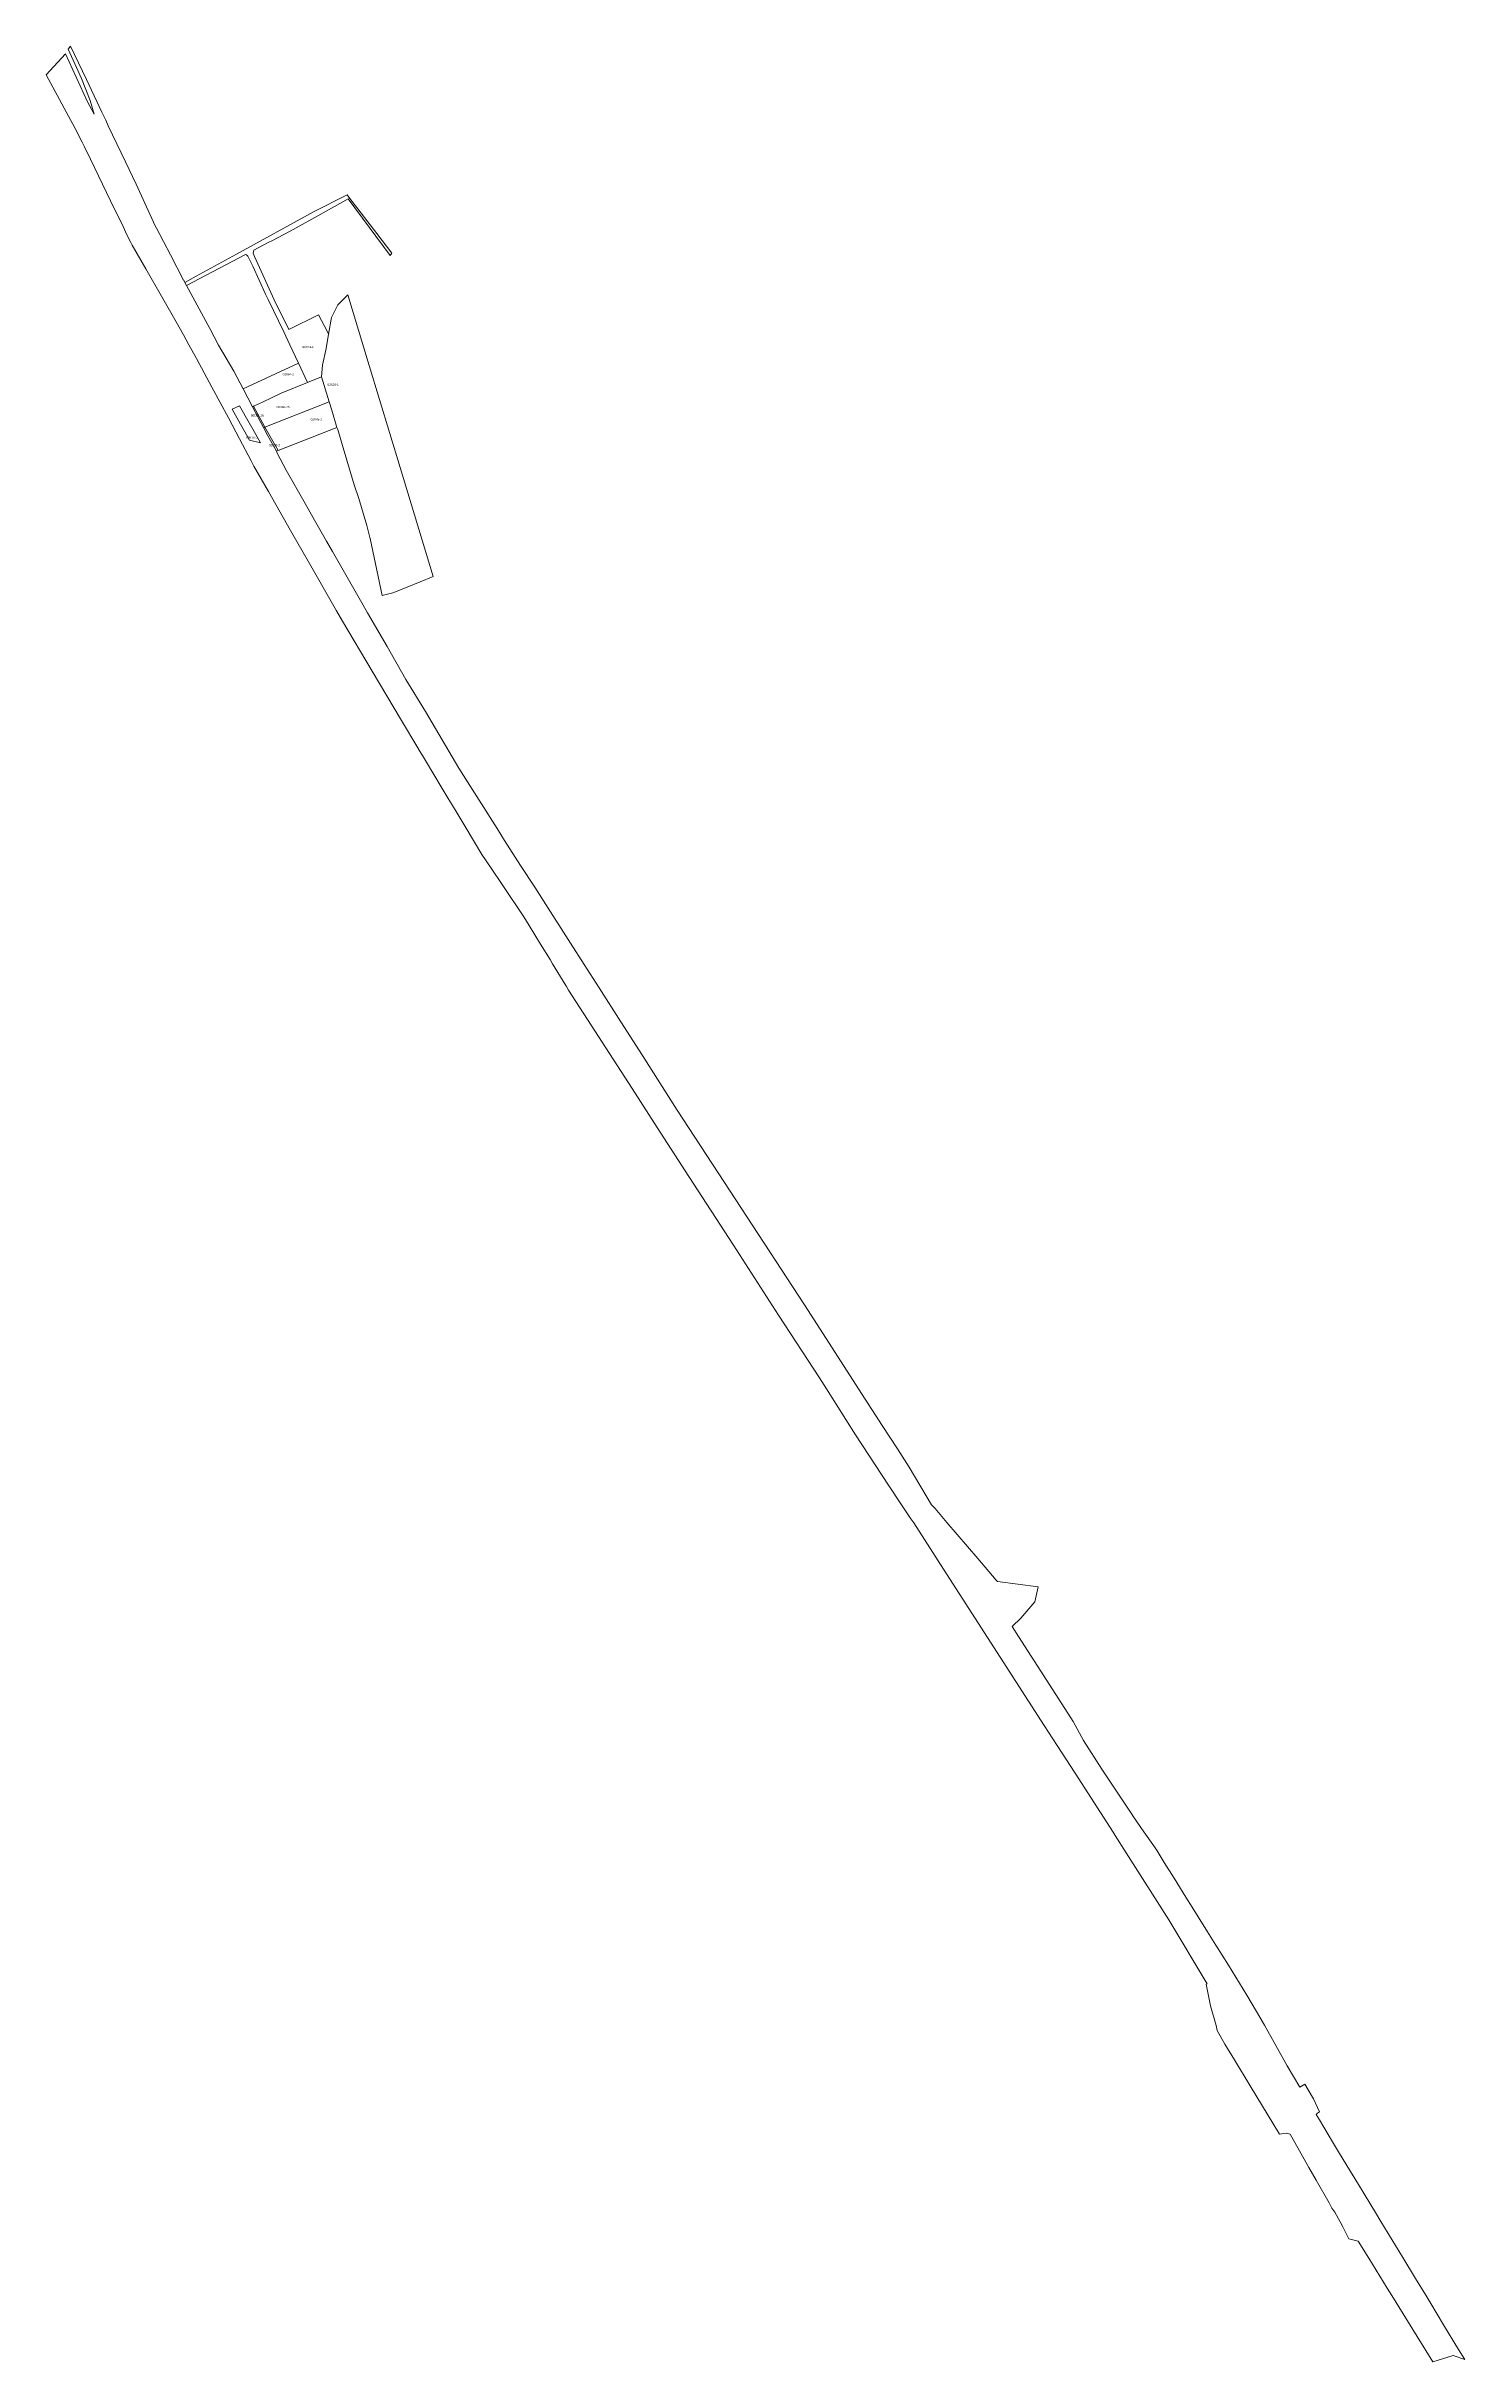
# Model space of a CAD drawing. Header units: metres. Extents: x 7513791 to 7515084, y 4691573 to 4693683.
import ezdxf

# ---------------------------------------------------------------- set-up
doc = ezdxf.new("R2010")
doc.units = ezdxf.units.M
doc.layers.add('asfalt', color=97, linetype='Continuous', lineweight=0)
doc.layers.add('Parc-Baz', color=7, linetype='Continuous', lineweight=0)
doc.styles.get("Standard").update_dxf_attribs({"font": 'arial.ttf'})

msp = doc.modelspace()

# ---------------------------------------------------------------- linework, layer by layer
at = {"layer": 'asfalt'}
msp.add_polyline3d([(7513960.3, 4693352.2, 618.8), (7513966.3, 4693341.4, 618.8), (7513976.1, 4693324, 618.9), (7513986, 4693321.6, 618.8), (7513980.2, 4693331.9, 618.7), (7513975.8, 4693339.9, 618.7), (7513967.1, 4693355.4, 618.6)], close=True, dxfattribs=at)
at = {"layer": 'Parc-Baz'}
for points in [[(7514951.4, 4691800.5), (7514949.7, 4691799.4), (7514948.4, 4691798.2), (7514951.4, 4691793.3), (7514963.3, 4691773.3), (7514969.7, 4691762.7), (7514982.1, 4691742.2), (7514982.6, 4691741.4), (7514984.4, 4691738.3), (7514990.2, 4691728.9), (7514992.9, 4691724.4), (7515002.3, 4691708.8), (7515007.4, 4691700.5), (7515017.2, 4691684.3), (7515027.2, 4691667.9), (7515038.9, 4691648.7), (7515048.2, 4691633.4), (7515052.8, 4691625.8), (7515064.5, 4691606.5), (7515078.1, 4691584), (7515083.7, 4691574.8), (7515073.1, 4691578.5), (7515054.8, 4691572.8), (7515040.4, 4691595.8), (7515017.3, 4691633.1), (7515013, 4691640), (7514996.2, 4691667.1), (7514986.6, 4691682.6), (7514978.1, 4691684.8), (7514972.7, 4691695.8), (7514970.3, 4691700.3), (7514965.3, 4691709), (7514962.7, 4691712.8), (7514960.2, 4691717.6), (7514948.3, 4691738.4), (7514941.8, 4691749.9), (7514928.9, 4691772.6), (7514924.6, 4691780.3), (7514921.1, 4691781), (7514914.9, 4691780.3), (7514888.3, 4691824.1), (7514873.9, 4691848), (7514865, 4691862.2), (7514858, 4691874.8), (7514857.1, 4691879.3), (7514852.1, 4691897), (7514848.2, 4691917), (7514849.1, 4691917.3), (7514813.9, 4691975.4), (7514775.3, 4692036.7), (7514765.1, 4692052.5), (7514765.1, 4692052.5), (7514763.3, 4692055.3), (7514728.7, 4692109.1), (7514712.3, 4692134.4), (7514700.3, 4692152.5), (7514608.7, 4692295.1), (7514581.5, 4692337.3), (7514579, 4692341.1), (7514570.5, 4692353.8), (7514558.5, 4692371.6), (7514528.5, 4692417.5), (7514502, 4692459.3), (7514495.5, 4692469.6), (7514458.2, 4692526.5), (7514417.4, 4692590.2), (7514376.5, 4692652.9), (7514347.7, 4692697.5), (7514324.8, 4692733.2), (7514267, 4692822.8), (7514264.7, 4692826.7), (7514264.4, 4692827.1), (7514252.4, 4692846.7), (7514250, 4692850.6), (7514241.4, 4692864.6), (7514230.9, 4692881.7), (7514226, 4692889.7), (7514207.1, 4692918), (7514196.4, 4692934), (7514188, 4692946.5), (7514173.7, 4692970.3), (7514165.5, 4692983.9), (7514160.2, 4692992.6), (7514157.3, 4692997.4), (7514149, 4693011.1), (7514146.8, 4693014.7), (7514133.8, 4693036.5), (7514132.7, 4693038.3), (7514127.8, 4693046.5), (7514116.5, 4693065.4), (7514114.6, 4693068.6), (7514087.9, 4693113.5), (7514060.9, 4693158.9), (7514055.5, 4693168.4), (7514030.7, 4693211.6), (7514013.6, 4693241.7), (7513993.3, 4693277.1), (7513980.1, 4693300.4), (7513977.6, 4693305.2), (7513967.1, 4693325.2), (7513957, 4693344.4), (7513941.8, 4693372.4), (7513927.7, 4693398.5), (7513920.8, 4693410.9), (7513915.9, 4693419.9), (7513909.3, 4693431.9), (7513895.8, 4693455.3), (7513881.5, 4693480.1), (7513869, 4693501.6), (7513867.8, 4693504.2), (7513864.4, 4693511.2), (7513860.8, 4693518.7), (7513849.5, 4693542), (7513831.2, 4693579.9), (7513825.5, 4693591.8), (7513823.6, 4693595.5), (7513817.1, 4693608), (7513790.9, 4693657), (7513808.4, 4693676.1), (7513828.3, 4693632.4), (7513834.5, 4693621), (7513830.8, 4693633.4), (7513823, 4693653.7), (7513810.8, 4693680.2), (7513812.9, 4693682.9), (7513827.4, 4693652.5), (7513841.4, 4693622.9), (7513845, 4693615.5), (7513847.4, 4693610.3), (7513851.3, 4693602.2), (7513863, 4693577.7), (7513872.7, 4693557.2), (7513890.1, 4693519.3), (7513891.2, 4693517.3), (7513904, 4693492.8), (7513915.9, 4693469.9), (7513916.1, 4693469.7), (7513917.2, 4693467.6), (7513918.6, 4693464.8), (7513939.8, 4693425.6), (7513947.8, 4693410.6), (7513961.7, 4693386.9), (7513970.2, 4693370.6), (7513978.7, 4693354.3), (7513988.9, 4693335.4), (7513992.6, 4693328.4), (7514000.6, 4693314), (7514001.3, 4693312.1), (7514009.6, 4693296.7), (7514026.9, 4693266.1), (7514035.4, 4693251.2), (7514046.4, 4693231.9), (7514051.7, 4693222.6), (7514078.6, 4693175.8), (7514083.7, 4693166.5), (7514101.6, 4693135.9), (7514118.5, 4693106), (7514136.4, 4693076.6), (7514166.8, 4693025), (7514201.7, 4692970), (7514208.6, 4692959.2), (7514223.2, 4692936.4), (7514236.1, 4692916.5), (7514252.7, 4692890.7), (7514260.2, 4692878.9), (7514268.8, 4692865.5), (7514281.2, 4692846.1), (7514292, 4692829.2), (7514294.9, 4692824.8), (7514314.5, 4692793.9), (7514334.2, 4692763.1), (7514366, 4692713.5), (7514382.1, 4692688.8), (7514398, 4692664.1), (7514445.1, 4692592.1), (7514481.9, 4692535.9), (7514537.2, 4692450.1), (7514552.9, 4692425.9), (7514566.7, 4692404.6), (7514577.4, 4692388), (7514597.7, 4692353.8), (7514601, 4692350.4), (7514611.8, 4692337.7), (7514640, 4692304.8), (7514656.7, 4692285.2), (7514657.9, 4692283.8), (7514695, 4692278.9), (7514692, 4692265.2), (7514679.3, 4692250.3), (7514671.2, 4692242.8), (7514677.1, 4692233.7), (7514700, 4692198), (7514727, 4692156.2), (7514736.2, 4692138.8), (7514753, 4692112.8), (7514779.6, 4692072.8), (7514781.9, 4692069.4), (7514791.4, 4692055.7), (7514800.9, 4692041.9), (7514803.3, 4692038.5), (7514809.9, 4692027.9), (7514818.8, 4692013.5), (7514829.5, 4691996.3), (7514835.2, 4691987.2), (7514840.9, 4691978.1), (7514849.2, 4691964.7), (7514857, 4691952.3), (7514868.3, 4691934.1), (7514885.2, 4691906.9), (7514894.1, 4691892), (7514901.1, 4691879.5), (7514922, 4691842.4), (7514933.6, 4691823), (7514938.1, 4691825.9), (7514945, 4691814), (7514946, 4691812.3), (7514951.4, 4691800.5)], [(7514105.9, 4693494.3), (7514104.4, 4693492.1), (7514066.1, 4693543.8), (7514038.5, 4693528.5), (7514018.7, 4693517.5), (7514012.5, 4693514.2), (7513997, 4693506), (7513993.2, 4693504), (7513980.1, 4693497.1), (7513979.3, 4693494.4), (7513980.5, 4693491.2), (7513998.7, 4693451.7), (7514012, 4693424.9), (7514038.9, 4693438.3), (7514046.8, 4693423.4), (7514048.2, 4693420.7), (7514046.1, 4693407.5), (7514042.6, 4693392.2), (7514041.6, 4693381.8), (7514028.9, 4693376.5), (7514020.7, 4693394.2), (7514012.9, 4693410.9), (7514007.5, 4693422.6), (7513993, 4693452.1), (7513990.6, 4693456.9), (7513979, 4693482.5), (7513974.7, 4693491.6), (7513973.4, 4693493), (7513972.4, 4693493.1), (7513918.6, 4693464.8), (7513917.2, 4693467.6), (7513927.4, 4693473.5), (7513964.1, 4693493.5), (7514035, 4693532.2), (7514065, 4693547.4), (7514066.5, 4693545.4), (7514092.1, 4693512.4), (7514105.9, 4693494.3)], [(7514050.9, 4693435.8), (7514056.5, 4693447.2), (7514065.6, 4693456.4), (7514085.1, 4693392.1), (7514113.3, 4693299), (7514143.4, 4693199.6), (7514119.9, 4693190.1), (7514106.6, 4693184.8), (7514097, 4693182.3), (7514086.1, 4693234.4), (7514085.9, 4693235.4), (7514082.9, 4693246.2), (7514075.7, 4693270.8), (7514071.5, 4693283.4), (7514061.4, 4693316.9), (7514056.5, 4693333.7), (7514055.7, 4693335.6), (7514051, 4693351.4), (7514048.7, 4693358.9), (7514041.6, 4693381.8), (7514042.6, 4693392.2), (7514046.1, 4693407.5), (7514048.2, 4693420.7), (7514050.9, 4693435.8)], [(7514028.9, 4693376.5), (7514005, 4693366.7), (7513988, 4693358.7), (7513979.7, 4693354.9), (7513978.7, 4693354.3), (7513970.2, 4693370.6), (7514020.7, 4693394.2), (7514028.9, 4693376.5)], [(7513990.2, 4693335.9), (7513979.7, 4693354.9), (7513988, 4693358.7), (7514005, 4693366.7), (7514028.9, 4693376.5), (7514041.6, 4693381.8), (7514048.7, 4693358.9), (7513990.2, 4693335.9)], [(7513979.7, 4693354.9), (7513990.2, 4693335.9), (7513988.9, 4693335.4), (7513978.7, 4693354.3), (7513979.7, 4693354.9)], [(7514002.1, 4693314.5), (7513990.2, 4693335.9), (7514048.7, 4693358.9), (7514051, 4693351.4), (7514055.7, 4693335.6), (7514002.1, 4693314.5)], [(7513990.2, 4693335.9), (7514002.1, 4693314.5), (7514000.6, 4693314), (7513992.6, 4693328.4), (7513988.9, 4693335.4), (7513990.2, 4693335.9)]]:
    msp.add_lwpolyline(points, close=True, dxfattribs=at)

# ---------------------------------------------------------------- texts
for s, p in [('00054-1', (7514024.4, 4693407.9)), ('02894-2', (7514006.3, 4693383)), ('02920-1', (7514047.2, 4693373.6)), ('00066-25', (7514000.8, 4693353.2)), ('00066-26', (7513977.3, 4693345.5)), ('02876-1', (7514031.8, 4693342)), ('02818-0', (7513973, 4693325.2)), ('02876-2', (7513993.6, 4693318.4))]:
    msp.add_text(s, height=2, dxfattribs=at).set_placement(p)

doc.saveas('drawing.dxf')
